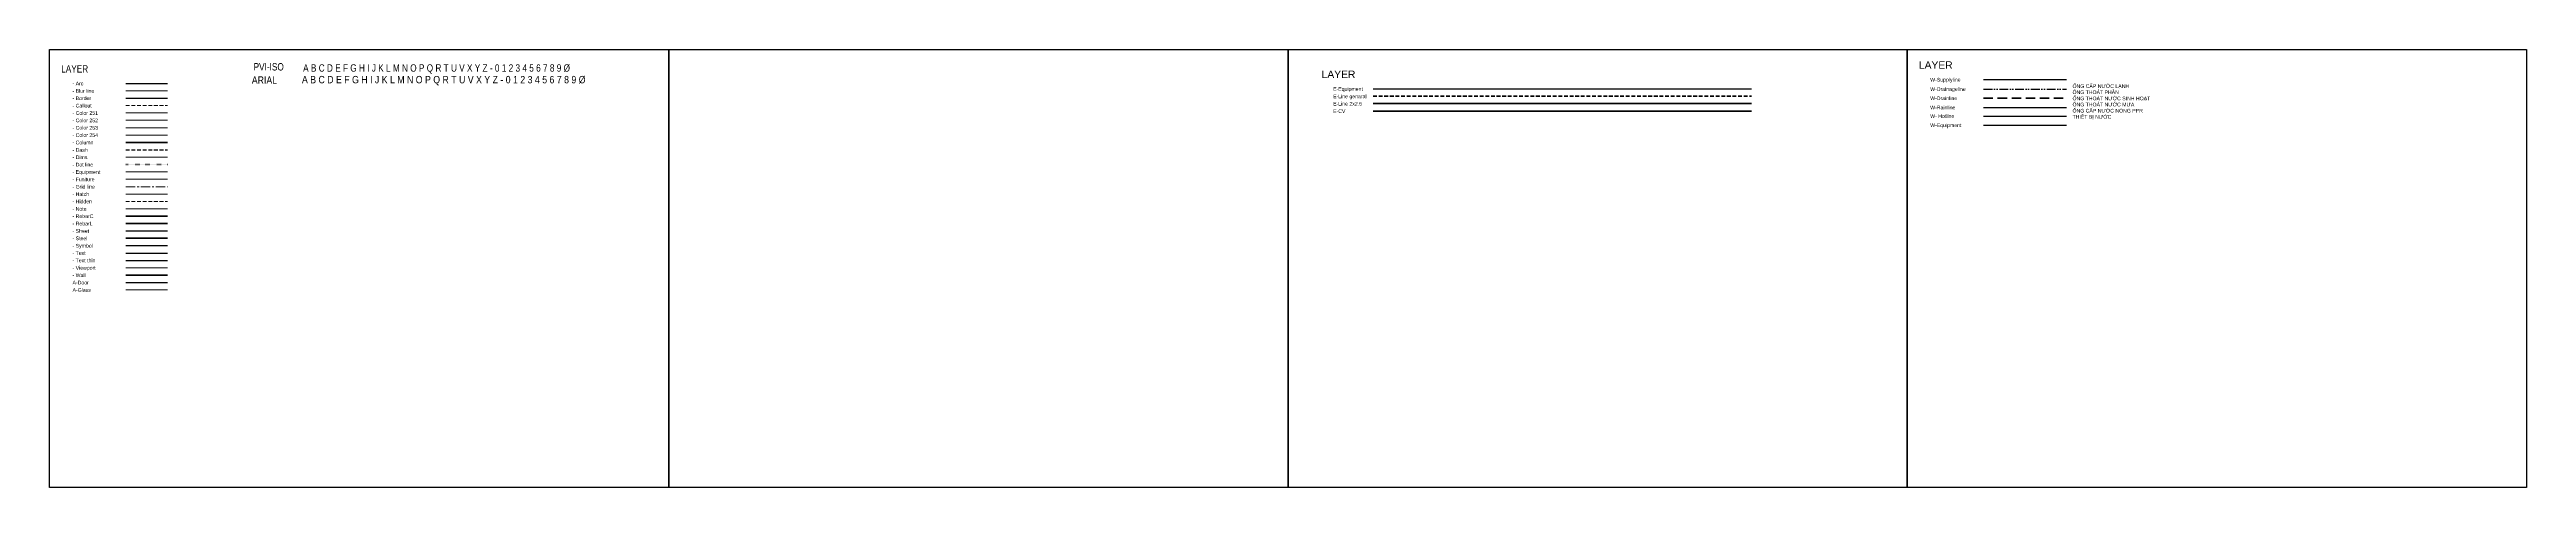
# Paper-space layout 'ISO A3' of a CAD drawing. Header units: millimetres. Extents: x 0 to 1680, y 0 to 297.
import ezdxf
from ezdxf.lldxf.tags import DXFTag

# ---------------------------------------------------------------- set-up
doc = ezdxf.new("R2010")
doc.units = ezdxf.units.MM
for name, pattern in [('ACAD_ISO07W100', [3, 0, -3]), ('ACAD_ISO12W100', [21, 12, -3, 0, -3, 0, -3]), ('CENTER', [50.8, 31.75, -6.35, 6.35, -6.35]), ('DASHED', [19.05, 12.7, -6.35]), ('HIDDENX2', [19.05, 12.7, -6.35])]:
    doc.linetypes.add(name, pattern=pattern)
for name, color, linetype, lineweight in [('- Arc', 2, 'Continuous', 25), ('- Blur line', 8, 'Continuous', 13), ('- Border', 7, 'Continuous', 25), ('- Callout', 15, 'DASHED', 13), ('- Color 251', 251, 'Continuous', 13), ('- Color 252', 252, 'Continuous', 13), ('- Color 253', 253, 'Continuous', 13), ('- Color 254', 254, 'Continuous', 13), ('- Column', 1, 'Continuous', 50), ('- Dash', 2, 'DASHED', 25), ('- Dims', 8, 'Continuous', 13), ('- Dot line', 1, 'ACAD_ISO07W100', 50), ('- Equipment', 139, 'Continuous', 13), ('- Funiture', 139, 'Continuous', 13), ('- Grid line', 8, 'CENTER', 13), ('- Hatch', 251, 'Continuous', 13), ('- Hidden', 251, 'HIDDENX2', 13), ('- Note', 9, 'Continuous', 13), ('- RebarC', 10, 'Continuous', 50), ('- RebarL', 6, 'Continuous', 60), ('- Sheet', 7, 'Continuous', 25), ('- Steel', 6, 'Continuous', 60), ('- Symbol', 30, 'Continuous', 25), ('- Text', 255, 'Continuous', 25), ('- Text thin', 3, 'Continuous', 25), ('- Viewport', 15, 'Continuous', 13), ('- Wall', 1, 'Continuous', 50), ('A-Door', 153, 'Continuous', 25), ('A-Glass', 165, 'Continuous', 13), ('E-CV', 6, 'CV', 60), ('E-Line 2x1.5', 6, 'VCMD2X1.5', 60), ('E-Line genaral', 6, 'DASHED', 60), ('W-Drainline', 2, 'DASHED', 40)]:
    doc.layers.add(name, color=color, linetype=linetype, lineweight=lineweight)
for name, color, linetype in [('E-Equipment', 6, 'Continuous'), ('W-Drainageline', 12, 'ACAD_ISO12W100'), ('W-Equipment', 4, 'Continuous'), ('W-Hotline', 12, 'CNN'), ('W-Rainline', 3, 'TNM'), ('W-Supplyline', 4, 'CNL')]:
    doc.layers.add(name, color=color, linetype=linetype)
doc.styles.add('Arial', font='arial.ttf')
doc.styles.add('Dim', font='dim.shx', dxfattribs={"width": 0.8})
doc.styles.add('PVI-ISO', font='arial.ttf')
tags = doc.linetypes.add('CNL', pattern='A,2.5,-1.411919,["CN",Dim,S=1,R=0,X=0,Y=-0.501229],-3.088081,2.5', length=9.5).pattern_tags.tags
tags[6] = DXFTag(74, 10)
tags = doc.linetypes.add('CNN', pattern='A,2.5,-1.411919,["NN",Dim,S=1,R=0,X=0,Y=-0.501229],-3.088081,2.5', length=9.5).pattern_tags.tags
tags[6] = DXFTag(74, 10)
tags = doc.linetypes.add('CV', pattern='A,2.5,-1.651726,["VC",Dim,S=1,R=0,X=0,Y=-0.350871],-3.348274,2.5,-1.5,2.5,-1.5,2.5,-1.5', length=19.5).pattern_tags.tags
tags[6] = DXFTag(74, 10)
tags = doc.linetypes.add('TNM', pattern='A,2.5,-1.411919,["NM",Dim,S=1,R=0,X=0,Y=-0.501229],-3.088081,2.5', length=9.5).pattern_tags.tags
tags[6] = DXFTag(74, 10)
tags = doc.linetypes.add('VCMD2X1.5', pattern='A,2.5,-0.608226,["2x1.5",Dim,S=1,R=0,X=0,Y=-0.350871],-4.391774,2.5,-1.5,2.5,-1.5,2.5,-1.5', length=19.5).pattern_tags.tags
tags[6] = DXFTag(74, 10)

psp = doc.layouts.new('ISO A3')

# ---------------------------------------------------------------- linework, layer by layer
at = {"layer": '- Arc', "ltscale": 0.2}
psp.add_line((51.8, 274), (79.9, 274), dxfattribs=at)
at = {"layer": '- Blur line', "ltscale": 0.2}
psp.add_line((51.8, 269), (79.9, 269), dxfattribs=at)
at = {"layer": '- Border', "ltscale": 0.2}
psp.add_line((51.8, 264), (79.9, 264), dxfattribs=at)
for points in [[(0, 297), (420, 297), (420, 0), (0, 0)], [(420, 297), (840, 297), (840, 0), (420, 0)], [(840, 297), (1260, 297), (1260, 0), (840, 0)], [(1260, 297), (1680, 297), (1680, 0), (1260, 0)]]:
    psp.add_lwpolyline(points, close=True, dxfattribs=at)
at = {"layer": '- Callout', "ltscale": 0.2}
psp.add_line((51.8, 259), (79.9, 259), dxfattribs=at)
at = {"layer": '- Color 251', "ltscale": 0.2}
psp.add_line((51.8, 254), (79.9, 254), dxfattribs=at)
at = {"layer": '- Color 252', "ltscale": 0.2}
psp.add_line((51.8, 249), (79.9, 249), dxfattribs=at)
at = {"layer": '- Color 253', "ltscale": 0.2}
psp.add_line((51.8, 244), (79.9, 244), dxfattribs=at)
at = {"layer": '- Color 254', "ltscale": 0.2}
psp.add_line((51.8, 239), (79.9, 239), dxfattribs=at)
at = {"layer": '- Column', "ltscale": 0.2}
psp.add_line((51.8, 234), (79.9, 234), dxfattribs=at)
at = {"layer": '- Dash', "ltscale": 0.2}
psp.add_line((51.8, 229), (79.9, 229), dxfattribs=at)
at = {"layer": '- Dims', "ltscale": 0.2}
psp.add_line((51.8, 224), (79.9, 224), dxfattribs=at)
at = {"layer": '- Dot line', "ltscale": 0.2}
psp.add_line((51.8, 219), (79.9, 219), dxfattribs=at)
at = {"layer": '- Equipment', "ltscale": 0.2}
psp.add_line((51.8, 214), (79.9, 214), dxfattribs=at)
at = {"layer": '- Funiture', "ltscale": 0.2}
psp.add_line((51.8, 209), (79.9, 209), dxfattribs=at)
at = {"layer": '- Grid line', "ltscale": 0.2}
psp.add_line((51.8, 204), (79.9, 204), dxfattribs=at)
at = {"layer": '- Hatch', "ltscale": 0.2}
psp.add_line((51.8, 199), (79.9, 199), dxfattribs=at)
at = {"layer": '- Hidden', "ltscale": 0.2}
psp.add_line((51.8, 194), (79.9, 194), dxfattribs=at)
at = {"layer": '- Note', "ltscale": 0.2}
psp.add_line((51.8, 189), (79.9, 189), dxfattribs=at)
at = {"layer": '- RebarC', "ltscale": 0.2}
psp.add_line((51.8, 184), (79.9, 184), dxfattribs=at)
at = {"layer": '- RebarL', "ltscale": 0.2}
psp.add_line((51.8, 179), (79.9, 179), dxfattribs=at)
at = {"layer": '- Sheet', "ltscale": 0.2}
psp.add_line((51.8, 174), (79.9, 174), dxfattribs=at)
at = {"layer": '- Steel', "ltscale": 0.2}
psp.add_line((51.8, 169), (79.9, 169), dxfattribs=at)
at = {"layer": '- Symbol', "ltscale": 0.2}
psp.add_line((51.8, 164), (79.9, 164), dxfattribs=at)
at = {"layer": '- Text', "ltscale": 0.2}
psp.add_line((51.8, 159), (79.9, 159), dxfattribs=at)
at = {"layer": '- Text thin', "ltscale": 0.2}
psp.add_line((51.8, 154), (79.9, 154), dxfattribs=at)
at = {"layer": '- Viewport', "ltscale": 0.2}
psp.add_line((51.8, 149), (79.9, 149), dxfattribs=at)
at = {"layer": '- Wall', "ltscale": 0.2}
psp.add_line((51.8, 144), (79.9, 144), dxfattribs=at)
at = {"layer": 'A-Door', "ltscale": 0.2}
psp.add_line((51.8, 139), (79.9, 139), dxfattribs=at)
at = {"layer": 'A-Glass', "ltscale": 0.2}
psp.add_line((51.8, 134), (79.9, 134), dxfattribs=at)
at = {"layer": 'E-CV'}
psp.add_line((897.7, 255.3), (1154.3, 255.3), dxfattribs=at)
at = {"layer": 'E-Equipment', "ltscale": 0.2}
psp.add_line((897.7, 270.3), (1154.3, 270.3), dxfattribs=at)
at = {"layer": 'E-Line 2x1.5'}
psp.add_line((897.7, 260.3), (1154.3, 260.3), dxfattribs=at)
at = {"layer": 'E-Line genaral', "ltscale": 0.2}
psp.add_line((897.7, 265.3), (1154.3, 265.3), dxfattribs=at)
at = {"layer": 'W-Drainageline', "ltscale": 0.5}
psp.add_line((1311.8, 270.2), (1368, 270.2), dxfattribs=at)
at = {"layer": 'W-Drainline', "ltscale": 0.5}
psp.add_line((1311.8, 264), (1368, 264), dxfattribs=at)
at = {"layer": 'W-Equipment', "ltscale": 20}
psp.add_line((1311.8, 245.8), (1368, 245.8), dxfattribs=at)
at = {"layer": 'W-Hotline'}
psp.add_line((1311.8, 251.9), (1368, 251.9), dxfattribs=at)
at = {"layer": 'W-Rainline'}
psp.add_line((1311.8, 257.8), (1368, 257.8), dxfattribs=at)
at = {"layer": 'W-Supplyline', "color": 130}
psp.add_line((1311.8, 276.6), (1368, 276.6), dxfattribs=at)

# ---------------------------------------------------------------- texts
at = {"layer": '- Arc', "ltscale": 0.2, "style": 'PVI-ISO', "width": 0.8}
psp.add_text('- Arc', height=2.5, dxfattribs=at).set_placement((15.6, 272.7))
at = {"layer": '- Blur line', "ltscale": 0.2, "style": 'PVI-ISO', "width": 0.8}
psp.add_text('- Blur line', height=2.5, dxfattribs=at).set_placement((15.6, 267.7))
at = {"layer": '- Border', "ltscale": 0.2, "style": 'PVI-ISO', "width": 0.8}
psp.add_text('- Border', height=2.5, dxfattribs=at).set_placement((15.6, 262.7))
at = {"layer": '- Callout', "ltscale": 0.2, "style": 'PVI-ISO', "width": 0.8}
psp.add_text('- Callout', height=2.5, dxfattribs=at).set_placement((15.6, 257.7))
at = {"layer": '- Color 251', "ltscale": 0.2, "style": 'PVI-ISO', "width": 0.8}
psp.add_text('- Color 251', height=2.5, dxfattribs=at).set_placement((15.6, 252.7))
at = {"layer": '- Color 252', "ltscale": 0.2, "style": 'PVI-ISO', "width": 0.8}
psp.add_text('- Color 252', height=2.5, dxfattribs=at).set_placement((15.6, 247.7))
at = {"layer": '- Color 253', "ltscale": 0.2, "style": 'PVI-ISO', "width": 0.8}
psp.add_text('- Color 253', height=2.5, dxfattribs=at).set_placement((15.6, 242.7))
at = {"layer": '- Color 254', "ltscale": 0.2, "style": 'PVI-ISO', "width": 0.8}
psp.add_text('- Color 254', height=2.5, dxfattribs=at).set_placement((15.6, 237.7))
at = {"layer": '- Column', "ltscale": 0.2, "style": 'PVI-ISO', "width": 0.8}
psp.add_text('- Column', height=2.5, dxfattribs=at).set_placement((15.6, 232.7))
at = {"layer": '- Dash', "ltscale": 0.2, "style": 'PVI-ISO', "width": 0.8}
psp.add_text('- Dash', height=2.5, dxfattribs=at).set_placement((15.6, 227.7))
at = {"layer": '- Dims', "ltscale": 0.2, "style": 'PVI-ISO', "width": 0.8}
psp.add_text('- Dims', height=2.5, dxfattribs=at).set_placement((15.6, 222.7))
at = {"layer": '- Dot line', "ltscale": 0.2, "style": 'PVI-ISO', "width": 0.8}
psp.add_text('- Dot line', height=2.5, dxfattribs=at).set_placement((15.6, 217.7))
at = {"layer": '- Equipment', "ltscale": 0.2, "style": 'PVI-ISO', "width": 0.8}
psp.add_text('- Equipment', height=2.5, dxfattribs=at).set_placement((15.6, 212.7))
at = {"layer": '- Funiture', "ltscale": 0.2, "style": 'PVI-ISO', "width": 0.8}
psp.add_text('- Funiture', height=2.5, dxfattribs=at).set_placement((15.6, 207.7))
at = {"layer": '- Grid line', "ltscale": 0.2, "style": 'PVI-ISO', "width": 0.8}
psp.add_text('- Grid line', height=2.5, dxfattribs=at).set_placement((15.6, 202.7))
at = {"layer": '- Hatch', "ltscale": 0.2, "style": 'PVI-ISO', "width": 0.8}
psp.add_text('- Hatch', height=2.5, dxfattribs=at).set_placement((15.6, 197.7))
at = {"layer": '- Hidden', "ltscale": 0.2, "style": 'PVI-ISO', "width": 0.8}
psp.add_text('- Hidden', height=2.5, dxfattribs=at).set_placement((15.6, 192.7))
at = {"layer": '- Note', "ltscale": 0.2, "style": 'PVI-ISO', "width": 0.8}
psp.add_text('- Note', height=2.5, dxfattribs=at).set_placement((15.6, 187.7))
at = {"layer": '- RebarC', "ltscale": 0.2, "style": 'PVI-ISO', "width": 0.8}
psp.add_text('- RebarC', height=2.5, dxfattribs=at).set_placement((15.6, 182.7))
at = {"layer": '- RebarL', "ltscale": 0.2, "style": 'PVI-ISO', "width": 0.8}
psp.add_text('- RebarL', height=2.5, dxfattribs=at).set_placement((15.6, 177.7))
at = {"layer": '- Sheet', "ltscale": 0.2, "style": 'PVI-ISO', "width": 0.8}
psp.add_text('- Sheet', height=2.5, dxfattribs=at).set_placement((15.6, 172.7))
at = {"layer": '- Steel', "ltscale": 0.2, "style": 'PVI-ISO', "width": 0.8}
psp.add_text('- Steel', height=2.5, dxfattribs=at).set_placement((15.6, 167.7))
at = {"layer": '- Symbol', "ltscale": 0.2, "style": 'PVI-ISO', "width": 0.8}
psp.add_text('- Symbol', height=2.5, dxfattribs=at).set_placement((15.6, 162.7))
at = {"layer": '- Text', "ltscale": 0.2}
for s, height, style, width, p in [('ARIAL', 5, 'Arial', 0.85, (137.2, 273.8)), ('A B C D E F G H I J K L M N O P Q R T U V X Y Z - 0 1 2 3 4 5 6 7 8 9 %%C', 5, 'Arial', 0.85, (171.2, 274.1)), ('- Text', 2.5, 'PVI-ISO', 0.8, (15.6, 157.7))]:
    psp.add_text(s, height=height, dxfattribs=dict(at, style=style, width=width)).set_placement(p)
at = {"layer": '- Text', "insert": (1442.9, 261.5), "char_height": 2.5, "width": 141.561, "attachment_point": 5, "style": 'Arial'}
psp.add_mtext('\\pxsm1,ql;ỐNG CẤP NƯỚC LẠNH\\PỐNG THOÁT PHÂN\\PỐNG THOÁT NƯỚC SINH HOẠT\\PỐNG THOÁT NƯỚC MƯA\\PỐNG CẤP NƯỚC NÓNG PPR\\PTHIẾT BỊ NƯỚC', dxfattribs=at)
at = {"layer": '- Text thin', "ltscale": 0.2, "style": 'PVI-ISO', "width": 0.8}
for s, height, p in [('PVI-ISO', 5, (138.4, 282.8)), ('A B C D E F G H I J K L M N O P Q R T U V X Y Z - 0 1 2 3 4 5 6 7 8 9 %%C', 5, (172, 282)), ('- Text thin', 2.5, (15.6, 152.7))]:
    psp.add_text(s, height=height, dxfattribs=at).set_placement(p)
at = {"layer": '- Viewport', "ltscale": 0.2, "style": 'PVI-ISO', "width": 0.8}
psp.add_text('- Viewport', height=2.5, dxfattribs=at).set_placement((15.6, 147.7))
at = {"layer": '- Wall', "ltscale": 0.2, "style": 'PVI-ISO', "width": 0.8}
psp.add_text('- Wall', height=2.5, dxfattribs=at).set_placement((15.6, 142.7))
at = {"ltscale": 0.2, "style": 'PVI-ISO', "width": 0.8}
psp.add_text('LAYER', height=5, dxfattribs=at).set_placement((7.9, 281.4))
at = {"ltscale": 0.2, "style": 'Arial'}
for p in [(1267.9, 284), (862.8, 277.7)]:
    psp.add_text('LAYER', height=5, dxfattribs=at).set_placement(p)
at = {"layer": 'A-Door', "ltscale": 0.2, "style": 'PVI-ISO', "width": 0.8}
psp.add_text('A-Door', height=2.5, dxfattribs=at).set_placement((15.6, 137.7))
at = {"layer": 'A-Glass', "ltscale": 0.2, "style": 'PVI-ISO', "width": 0.8}
psp.add_text('A-Glass', height=2.5, dxfattribs=at).set_placement((15.6, 132.7))
at = {"layer": 'E-CV', "ltscale": 0.5, "style": 'Arial'}
psp.add_text('E-CV', height=2.5, dxfattribs=at).set_placement((870.6, 254))
at = {"layer": 'E-Equipment', "ltscale": 0.2, "style": 'Arial'}
psp.add_text('E-Equipment', height=2.5, dxfattribs=at).set_placement((870.6, 269))
at = {"layer": 'E-Line 2x1.5', "ltscale": 0.5, "style": 'Arial'}
for s, p in [('E-Line genaral', (870.6, 264)), ('E-Line 2x2.5', (870.6, 259))]:
    psp.add_text(s, height=2.5, dxfattribs=at).set_placement(p)
at = {"layer": 'W-Drainageline', "ltscale": 0.5, "style": 'Arial'}
psp.add_text('W-Drainageline', height=2.5, dxfattribs=at).set_placement((1275.6, 268.9))
at = {"layer": 'W-Drainline', "ltscale": 0.5, "style": 'Arial'}
psp.add_text('W-Drainline', height=2.5, dxfattribs=at).set_placement((1275.6, 262.7))
at = {"layer": 'W-Equipment', "ltscale": 20, "style": 'Arial'}
psp.add_text('W-Equipment', height=2.5, dxfattribs=at).set_placement((1275.6, 244.4))
at = {"layer": 'W-Hotline', "ltscale": 20, "style": 'Arial'}
psp.add_text('W- Hotline', height=2.5, dxfattribs=at).set_placement((1275.6, 250.6))
at = {"layer": 'W-Rainline', "ltscale": 0.2, "style": 'Arial'}
psp.add_text('W-Rainline', height=2.5, dxfattribs=at).set_placement((1275.6, 256.4))
at = {"layer": 'W-Supplyline', "color": 130, "ltscale": 0.2, "style": 'Arial'}
psp.add_text('W-Supplyline', height=2.5, dxfattribs=at).set_placement((1275.6, 275.3))

doc.saveas('drawing.dxf')
